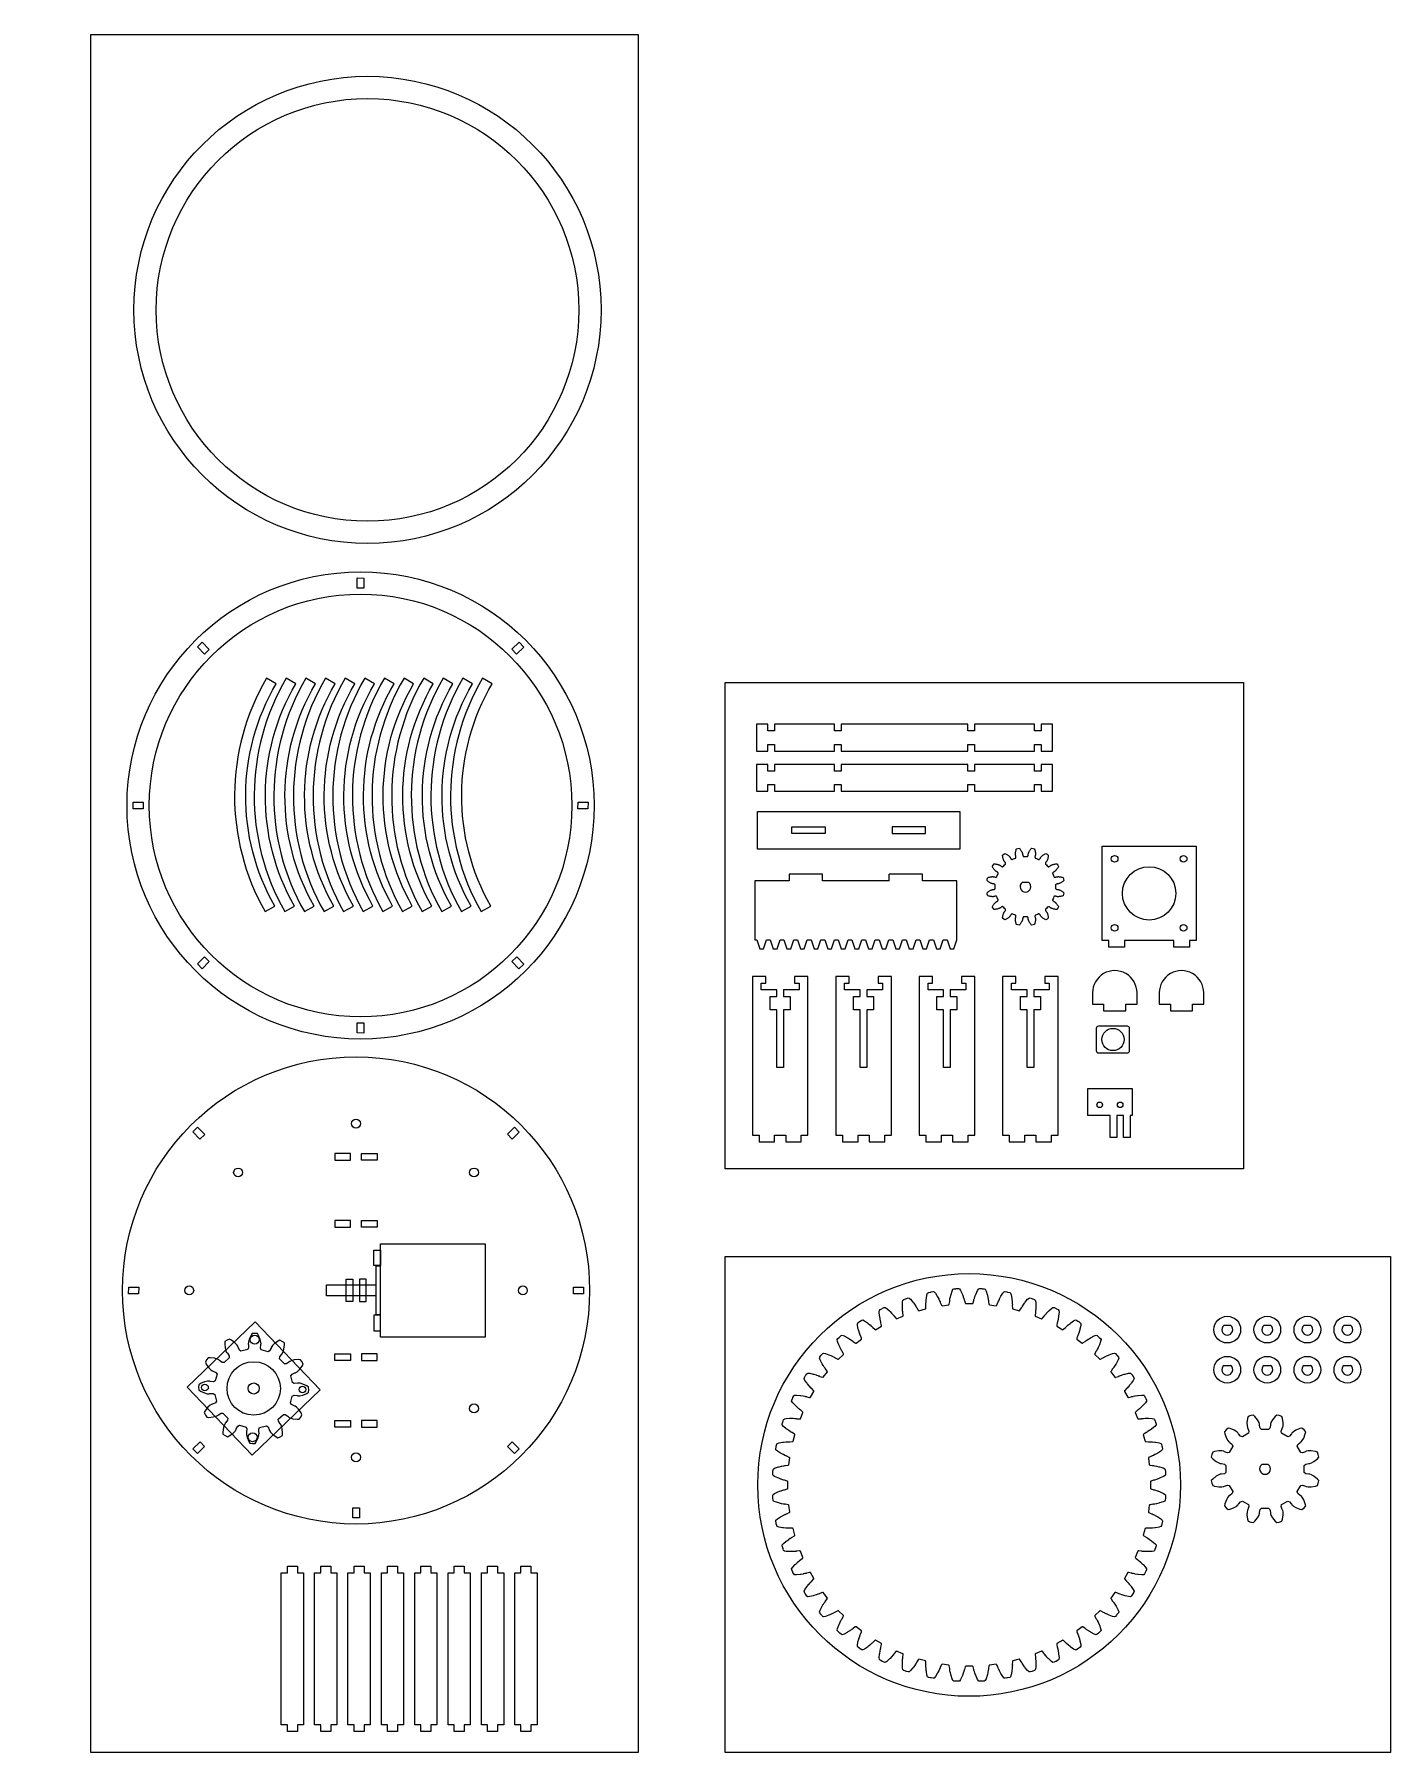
# Model space of a CAD drawing. Header units: millimetres. Extents: x -25 to 584, y 0 to 773.
import ezdxf

# ---------------------------------------------------------------- set-up
doc = ezdxf.new("R2010")
doc.units = ezdxf.units.MM
for name, color, linetype in [('cut', 1, 'Continuous'), ('etch', 5, 'Continuous'), ('no_cut', 4, 'Continuous')]:
    doc.layers.add(name, color=color, linetype=linetype)

# ---------------------------------------------------------------- blocks, each defined once
blk = doc.blocks.new('*U4')
blk.add_lwpolyline([(2.25, 34.18), (5, 34.18), (5, -34.18), (2.25, -34.18), (2.25, -37.18), (-2.25, -37.18), (-2.25, -34.18), (-5, -34.18), (-5, 34.18), (-2.25, 34.18), (-2.25, 37.18), (2.25, 37.18)], close=True)
blk = doc.blocks.new('*U5')
at = {"layer": 'cut', "color": 0, "linetype": 'ByBlock', "lineweight": -2, "transparency": 16777216}
for p in [(0, 0), (15, 0), (30, 0), (45, 0), (60, 0), (75, 0), (90, 0), (105, 0)]:
    blk.add_blockref('*U4', p, dxfattribs=at)
blk = doc.blocks.new('*U7')
at = {"layer": 'cut'}
blk.add_line((-1.455, 1.94), (1.455, 1.94), dxfattribs=at)
blk.add_circle((0, 0), 6, dxfattribs=at)
blk.add_arc((0, 0), 2.425, 126.869898, 53.130102, dxfattribs=at)
blk = doc.blocks.new('*U8')
at = {"color": 0, "linetype": 'ByBlock', "lineweight": -2, "transparency": 16777216}
for p in [(0, 18), (18, 18), (36, 18), (54, 18), (0, 0), (18, 0), (36, 0), (54, 0)]:
    blk.add_blockref('*U7', p, dxfattribs=at)
blk = doc.blocks.new('*U13')
at = {"layer": 'cut'}
blk.add_lwpolyline([(-6.5, 31.18), (-8.5, 31.18), (-8.5, 34.18), (-6.5, 34.18), (-6.5, 37.18), (-12.5, 37.18), (-12.5, -34.18), (-9.5, -34.18), (-9.5, -37.18), (-2.5, -37.18), (-2.5, -34.18), (2.5, -34.18), (2.5, -37.18), (9.5, -37.18), (9.5, -34.18), (12.5, -34.18), (12.5, 37.18), (6.5, 37.18), (6.5, 34.18), (8.5, 34.18), (8.5, 31.18), (6.5, 31.18), (1.5, 31.18), (1.5, 28.18), (4.5, 28.18), (4.5, 22.18), (1.5, 22.18), (1.5, -3.82), (0, -3.82), (-1.5, -3.82), (-1.5, 22.18), (-4.5, 22.18), (-4.5, 28.18), (-1.5, 28.18), (-1.5, 31.18)], close=True, dxfattribs=at)
blk = doc.blocks.new('*U14')
at = {"color": 0, "linetype": 'ByBlock', "lineweight": -2, "transparency": 16777216}
for p in [(0, 0), (37.5, 0), (75, 0), (112.5, 0)]:
    blk.add_blockref('*U13', p, dxfattribs=at)
blk = doc.blocks.new('*U20')
blk.add_lwpolyline([(-1.51, -2.23), (-1.49, 2.27), (1.51, 2.23), (1.49, -2.27)], close=True)
blk = doc.blocks.new('*U22')
at = {"layer": 'cut', "color": 0, "linetype": 'ByBlock', "lineweight": -2, "transparency": 16777216}
blk.add_blockref('*U20', (1339.86, 2522.14), dxfattribs=at)
for p, rotation in [((1269.15, 2492.85), 45), ((1239.86, 2422.14), 90), ((1439.86, 2422.14), 270), ((1269.15, 2351.43), 135), ((1410.57, 2351.43), 225), ((1339.86, 2322.14), 180)]:
    blk.add_blockref('*U20', p, dxfattribs=dict(at, rotation=rotation))
blk = doc.blocks.new('*U27')
blk.add_lwpolyline([(-1.51, -2.23), (-1.49, 2.27), (1.51, 2.23), (1.49, -2.27)], close=True)
blk = doc.blocks.new('*U29')
at = {"layer": 'cut', "color": 0, "linetype": 'ByBlock', "lineweight": -2, "transparency": 16777216}
blk.add_blockref('*U27', (1339.86, 2522.14), dxfattribs=at)
for p, rotation in [((1269.15, 2492.85), 45), ((1410.57, 2492.85), 315), ((1239.86, 2422.14), 90), ((1439.86, 2422.14), 270), ((1269.15, 2351.43), 135), ((1410.57, 2351.43), 225), ((1339.86, 2322.14), 180)]:
    blk.add_blockref('*U27', p, dxfattribs=dict(at, rotation=rotation))
blk = doc.blocks.new('*U31')
at = {"layer": 'cut'}
for p, q in [((-10, -1), (-10, -6)), ((-10, -6), (-5, -6)), ((-5, -6), (-5, -9)), ((5, -6), (10, -6)), ((5, -9), (5, -6)), ((10, -6), (10, -1)), ((-5, -9), (5, -9))]:
    blk.add_line(p, q, dxfattribs=at)
blk.add_arc((0, -1), 10, 0, 180.00002, dxfattribs=at)
blk = doc.blocks.new('*U32')
at = {"color": 0, "linetype": 'ByBlock', "lineweight": -2, "transparency": 16777216}
for p in [(0, 0), (30, 0)]:
    blk.add_blockref('*U31', p, dxfattribs=at)
blk = doc.blocks.new('*U36')
at = {"layer": 'cut'}
blk.add_lwpolyline([(8.72, -50.03, -0.267949), (9.36, 49.97), (5.05, 52.5, 0.267949), (4.37, -52.5)], format="xyb", close=True, dxfattribs=at)
blk = doc.blocks.new('*U37')
at = {"color": 0, "linetype": 'ByBlock', "lineweight": -2, "transparency": 16777216}
for p in [(0, 0), (8.83, 0), (17.65, 0), (26.48, 0), (35.31, 0), (44.14, 0), (52.96, 0), (61.79, 0), (70.62, 0), (79.44, 0), (88.27, 0), (97.1, 0)]:
    blk.add_blockref('*U36', p, dxfattribs=at)
blk = doc.blocks.new('*U41')
at = {"layer": 'cut'}
blk.add_lwpolyline([(-3, -28.5), (-3, -31.5), (-6, -31.5), (-6, -58.5), (-3, -58.5), (-3, -61.5), (-6, -61.5), (-6, -66.5), (6, -66.5), (6, -61.5), (3, -61.5), (3, -58.5), (6, -58.5), (6, -31.5), (3, -31.5), (3, -28.5), (6, -28.5), (6, 28.5), (3, 28.5), (3, 31.5), (6, 31.5), (6, 58.5), (3, 58.5), (3, 61.5), (6, 61.5), (6, 66.5), (-6, 66.5), (-6, 61.5), (-3, 61.5), (-3, 58.5), (-6, 58.5), (-6, 31.5), (-3, 31.5), (-3, 28.5), (-6, 28.5), (-6, -28.5)], close=True, dxfattribs=at)
blk = doc.blocks.new('*U42')
at = {"color": 0, "linetype": 'ByBlock', "lineweight": -2, "transparency": 16777216}
for p in [(0, 0), (18, 0)]:
    blk.add_blockref('*U41', p, dxfattribs=at)

msp = doc.modelspace()

# ---------------------------------------------------------------- linework, layer by layer
at = {"layer": 'cut'}
for p, q in [((454.72, 365.26), (454.72, 407.56)), ((454.72, 407.56), (497.02, 407.56)), ((497.02, 407.56), (497.02, 365.26)), ((457.72, 365.26), (454.72, 365.26)), ((457.72, 362.26), (457.72, 365.26)), ((464.72, 365.26), (464.72, 362.26)), ((487.02, 365.26), (464.72, 365.26)), ((487.02, 362.26), (487.02, 365.26)), ((494.02, 365.26), (494.02, 362.26)), ((497.02, 365.26), (494.02, 365.26)), ((464.72, 362.26), (457.72, 362.26)), ((494.02, 362.26), (487.02, 362.26)), ((130.31, 226.07), (130.31, 219.07)), ((130.31, 189.77), (130.31, 196.77))]:
    msp.add_line(p, q, dxfattribs=at)
for points in [[(390.69, 423.27), (390.69, 406.27), (299.86, 406.27), (299.86, 423.27)], [(315.28, 416.27), (330.28, 416.27), (330.28, 413.27), (315.28, 413.27)], [(375.28, 416.27), (360.28, 416.27), (360.28, 413.27), (375.28, 413.27)], [(424.34, 406.39), (424.4, 406.21), (424.5, 405.88), (424.58, 405.57), (424.65, 405.27), (424.69, 405), (424.73, 404.75), (424.75, 404.52), (424.76, 404.31), (424.76, 404.13), (424.76, 403.96), (424.75, 403.82), (424.74, 403.71), (424.73, 403.61), (424.71, 403.54), (424.7, 403.49), (424.69, 403.47), (424.69, 403.46), (424.63, 403.27), (424.57, 403.07), (424.54, 402.89), (424.53, 402.73), (424.54, 402.59), (424.56, 402.47), (424.6, 402.37), (424.65, 402.3), (424.72, 402.25), (425.21, 402.07), (425.7, 401.86), (426.18, 401.64), (426.26, 401.63), (426.35, 401.64), (426.45, 401.69), (426.55, 401.75), (426.65, 401.85), (426.76, 401.97), (426.87, 402.12), (426.97, 402.3), (427.06, 402.48), (427.06, 402.49), (427.07, 402.51), (427.1, 402.55), (427.14, 402.61), (427.2, 402.69), (427.27, 402.78), (427.37, 402.88), (427.48, 403), (427.61, 403.13), (427.77, 403.27), (427.94, 403.42), (428.15, 403.57), (428.37, 403.73), (428.62, 403.89), (428.9, 404.06), (429.2, 404.22), (429.37, 404.3), (429.99, 403.98), (430.53, 403.53), (430.52, 403.34), (430.48, 403), (430.43, 402.68), (430.38, 402.39), (430.32, 402.12), (430.26, 401.87), (430.19, 401.65), (430.12, 401.45), (430.05, 401.28), (429.98, 401.13), (429.92, 401.01), (429.87, 400.9), (429.82, 400.82), (429.78, 400.76), (429.75, 400.72), (429.73, 400.7), (429.73, 400.7), (429.59, 400.54), (429.47, 400.38), (429.37, 400.23), (429.3, 400.08), (429.25, 399.95), (429.23, 399.83), (429.23, 399.72), (429.25, 399.63), (429.29, 399.56), (429.68, 399.21), (430.05, 398.83), (430.41, 398.44), (430.48, 398.4), (430.57, 398.38), (430.67, 398.38), (430.79, 398.41), (430.93, 398.45), (431.07, 398.53), (431.23, 398.62), (431.39, 398.75), (431.54, 398.89), (431.54, 398.89), (431.57, 398.91), (431.61, 398.93), (431.67, 398.97), (431.75, 399.02), (431.85, 399.08), (431.98, 399.14), (432.13, 399.2), (432.3, 399.27), (432.5, 399.34), (432.72, 399.41), (432.96, 399.48), (433.23, 399.54), (433.53, 399.59), (433.85, 399.64), (434.19, 399.67), (434.38, 399.68), (434.82, 399.14), (435.15, 398.53), (435.07, 398.36), (434.9, 398.06), (434.74, 397.78), (434.57, 397.53), (434.42, 397.3), (434.26, 397.1), (434.11, 396.92), (433.98, 396.77), (433.85, 396.63), (433.73, 396.52), (433.62, 396.43), (433.53, 396.35), (433.46, 396.3), (433.4, 396.26), (433.35, 396.23), (433.33, 396.22), (433.33, 396.21), (433.14, 396.12), (432.97, 396.02), (432.82, 395.92), (432.69, 395.81), (432.6, 395.7), (432.53, 395.6), (432.49, 395.51), (432.48, 395.42), (432.49, 395.34), (432.71, 394.86), (432.91, 394.37), (433.09, 393.87), (433.14, 393.81), (433.21, 393.76), (433.31, 393.72), (433.43, 393.69), (433.57, 393.69), (433.73, 393.7), (433.92, 393.73), (434.11, 393.78), (434.31, 393.85), (434.31, 393.85), (434.34, 393.86), (434.39, 393.87), (434.46, 393.88), (434.55, 393.89), (434.67, 393.91), (434.81, 393.91), (434.97, 393.92), (435.16, 393.92), (435.36, 393.9), (435.59, 393.88), (435.85, 393.85), (436.12, 393.8), (436.41, 393.74), (436.72, 393.66), (437.05, 393.56), (437.23, 393.5), (437.44, 392.83), (437.5, 392.14), (437.36, 392.01), (437.09, 391.79), (436.84, 391.6), (436.59, 391.43), (436.36, 391.28), (436.14, 391.16), (435.93, 391.05), (435.74, 390.96), (435.57, 390.88), (435.42, 390.83), (435.29, 390.78), (435.18, 390.75), (435.08, 390.72), (435.01, 390.71), (434.97, 390.7), (434.94, 390.7), (434.93, 390.7), (434.73, 390.68), (434.53, 390.66), (434.35, 390.62), (434.19, 390.56), (434.07, 390.5), (433.96, 390.44), (433.89, 390.36), (433.84, 390.29), (433.82, 390.21), (433.84, 389.68), (433.84, 389.15), (433.82, 388.62), (433.84, 388.55), (433.89, 388.47), (433.96, 388.39), (434.07, 388.33), (434.19, 388.27), (434.35, 388.21), (434.53, 388.17), (434.73, 388.15), (434.93, 388.14), (434.94, 388.13), (434.97, 388.13), (435.01, 388.12), (435.08, 388.11), (435.18, 388.08), (435.29, 388.05), (435.42, 388), (435.57, 387.95), (435.74, 387.87), (435.93, 387.78), (436.14, 387.67), (436.36, 387.55), (436.59, 387.4), (436.84, 387.23), (437.09, 387.04), (437.36, 386.82), (437.5, 386.69), (437.44, 386), (437.23, 385.33), (437.05, 385.27), (436.72, 385.17), (436.41, 385.09), (436.12, 385.03), (435.85, 384.98), (435.59, 384.95), (435.36, 384.93), (435.16, 384.91), (434.97, 384.91), (434.81, 384.92), (434.67, 384.92), (434.55, 384.94), (434.46, 384.95), (434.39, 384.96), (434.34, 384.97), (434.31, 384.98), (434.31, 384.98), (434.11, 385.05), (433.92, 385.1), (433.73, 385.13), (433.57, 385.15), (433.43, 385.14), (433.31, 385.11), (433.21, 385.07), (433.14, 385.02), (433.09, 384.96), (432.91, 384.46), (432.71, 383.97), (432.49, 383.49), (432.48, 383.41), (432.49, 383.32), (432.53, 383.23), (432.6, 383.13), (432.69, 383.02), (432.82, 382.91), (432.97, 382.81), (433.14, 382.71), (433.33, 382.62), (433.33, 382.61), (433.35, 382.6), (433.4, 382.58), (433.46, 382.53), (433.53, 382.48), (433.62, 382.4), (433.73, 382.31), (433.85, 382.2), (433.98, 382.06), (434.11, 381.91), (434.26, 381.73), (434.42, 381.53), (434.57, 381.3), (434.74, 381.05), (434.9, 380.77), (435.07, 380.47), (435.15, 380.3), (434.82, 379.69), (434.38, 379.15), (434.19, 379.16), (433.85, 379.2), (433.53, 379.24), (433.23, 379.29), (432.96, 379.35), (432.72, 379.42), (432.5, 379.49), (432.3, 379.56), (432.13, 379.63), (431.98, 379.69), (431.85, 379.75), (431.75, 379.81), (431.67, 379.86), (431.61, 379.9), (431.57, 379.93), (431.54, 379.94), (431.54, 379.94), (431.39, 380.08), (431.23, 380.21), (431.07, 380.3), (430.93, 380.38), (430.79, 380.42), (430.67, 380.45), (430.57, 380.45), (430.48, 380.43), (430.41, 380.39), (430.05, 380), (429.68, 379.62), (429.29, 379.27), (429.25, 379.2), (429.23, 379.11), (429.23, 379), (429.25, 378.88), (429.3, 378.75), (429.37, 378.6), (429.47, 378.45), (429.59, 378.29), (429.73, 378.13), (429.73, 378.13), (429.75, 378.11), (429.78, 378.07), (429.82, 378.01), (429.87, 377.93), (429.92, 377.82), (429.98, 377.7), (430.05, 377.55), (430.12, 377.38), (430.19, 377.18), (430.26, 376.96), (430.32, 376.71), (430.38, 376.44), (430.43, 376.15), (430.48, 375.83), (430.52, 375.49), (430.53, 375.3), (429.99, 374.85), (429.37, 374.53), (429.2, 374.61), (428.9, 374.77), (428.62, 374.94), (428.37, 375.1), (428.15, 375.26), (427.94, 375.41), (427.77, 375.56), (427.61, 375.7), (427.48, 375.83), (427.37, 375.95), (427.27, 376.05), (427.2, 376.14), (427.14, 376.22), (427.1, 376.28), (427.07, 376.32), (427.06, 376.34), (427.06, 376.35), (426.97, 376.53), (426.87, 376.71), (426.76, 376.86), (426.65, 376.98), (426.55, 377.08), (426.45, 377.14), (426.35, 377.19), (426.26, 377.2), (426.18, 377.19), (425.7, 376.97), (425.21, 376.77), (424.72, 376.58), (424.65, 376.53), (424.6, 376.46), (424.56, 376.36), (424.54, 376.24), (424.53, 376.1), (424.54, 375.94), (424.57, 375.76), (424.63, 375.56), (424.69, 375.37), (424.69, 375.36), (424.7, 375.34), (424.71, 375.29), (424.73, 375.22), (424.74, 375.13), (424.75, 375.01), (424.76, 374.87), (424.76, 374.71), (424.76, 374.52), (424.75, 374.31), (424.73, 374.08), (424.69, 373.83), (424.65, 373.56), (424.58, 373.26), (424.5, 372.95), (424.4, 372.62), (424.34, 372.44), (423.68, 372.24), (422.98, 372.17), (422.86, 372.31), (422.64, 372.58), (422.45, 372.84), (422.28, 373.09), (422.13, 373.32), (422, 373.54), (421.89, 373.74), (421.8, 373.93), (421.73, 374.1), (421.67, 374.25), (421.63, 374.39), (421.59, 374.5), (421.57, 374.59), (421.55, 374.66), (421.54, 374.71), (421.54, 374.74), (421.54, 374.74), (421.53, 374.95), (421.5, 375.15), (421.46, 375.33), (421.41, 375.48), (421.35, 375.61), (421.28, 375.71), (421.21, 375.79), (421.13, 375.83), (421.05, 375.85), (420.53, 375.83), (419.99, 375.83), (419.47, 375.85), (419.39, 375.83), (419.31, 375.79), (419.24, 375.71), (419.17, 375.61), (419.11, 375.48), (419.06, 375.33), (419.02, 375.15), (418.99, 374.95), (418.98, 374.74), (418.98, 374.74), (418.98, 374.71), (418.97, 374.66), (418.95, 374.59), (418.93, 374.5), (418.9, 374.39), (418.85, 374.25), (418.79, 374.1), (418.72, 373.93), (418.63, 373.74), (418.52, 373.54), (418.39, 373.32), (418.24, 373.09), (418.07, 372.84), (417.88, 372.58), (417.66, 372.31), (417.54, 372.17), (416.84, 372.24), (416.18, 372.44), (416.12, 372.62), (416.02, 372.95), (415.94, 373.26), (415.87, 373.56), (415.83, 373.83), (415.79, 374.08), (415.77, 374.31), (415.76, 374.52), (415.76, 374.71), (415.76, 374.87), (415.77, 375.01), (415.78, 375.13), (415.8, 375.22), (415.81, 375.29), (415.82, 375.34), (415.83, 375.36), (415.83, 375.37), (415.9, 375.56), (415.95, 375.76), (415.98, 375.94), (415.99, 376.1), (415.98, 376.24), (415.96, 376.36), (415.92, 376.46), (415.87, 376.53), (415.8, 376.58), (415.31, 376.77), (414.82, 376.97), (414.34, 377.19), (414.26, 377.2), (414.17, 377.19), (414.07, 377.14), (413.97, 377.08), (413.87, 376.98), (413.76, 376.86), (413.65, 376.71), (413.55, 376.53), (413.46, 376.35), (413.46, 376.34), (413.45, 376.32), (413.42, 376.28), (413.38, 376.22), (413.32, 376.14), (413.25, 376.05), (413.16, 375.95), (413.04, 375.83), (412.91, 375.7), (412.75, 375.56), (412.58, 375.41), (412.37, 375.26), (412.15, 375.1), (411.9, 374.94), (411.62, 374.77), (411.32, 374.61), (411.15, 374.53), (410.53, 374.85), (409.99, 375.3), (410.01, 375.49), (410.04, 375.83), (410.09, 376.15), (410.14, 376.44), (410.2, 376.71), (410.27, 376.96), (410.33, 377.18), (410.4, 377.38), (410.47, 377.55), (410.54, 377.7), (410.6, 377.82), (410.65, 377.93), (410.7, 378.01), (410.74, 378.07), (410.77, 378.11), (410.79, 378.13), (410.79, 378.13), (410.93, 378.29), (411.05, 378.45), (411.15, 378.6), (411.22, 378.75), (411.27, 378.88), (411.29, 379), (411.29, 379.11), (411.27, 379.2), (411.23, 379.27), (410.85, 379.62), (410.47, 380), (410.11, 380.39), (410.04, 380.43), (409.95, 380.45), (409.85, 380.45), (409.73, 380.42), (409.6, 380.38), (409.45, 380.3), (409.3, 380.21), (409.13, 380.08), (408.98, 379.94), (408.98, 379.94), (408.95, 379.93), (408.91, 379.9), (408.85, 379.86), (408.77, 379.81), (408.67, 379.75), (408.54, 379.69), (408.39, 379.63), (408.22, 379.56), (408.02, 379.49), (407.8, 379.42), (407.56, 379.35), (407.29, 379.29), (406.99, 379.24), (406.67, 379.2), (406.33, 379.16), (406.14, 379.15), (405.7, 379.69), (405.37, 380.3), (405.46, 380.47), (405.62, 380.77), (405.78, 381.05), (405.95, 381.3), (406.1, 381.53), (406.26, 381.73), (406.41, 381.91), (406.55, 382.06), (406.67, 382.2), (406.79, 382.31), (406.9, 382.4), (406.99, 382.48), (407.07, 382.53), (407.12, 382.58), (407.17, 382.6), (407.19, 382.61), (407.19, 382.62), (407.38, 382.71), (407.56, 382.81), (407.71, 382.91), (407.83, 383.02), (407.92, 383.13), (407.99, 383.23), (408.03, 383.32), (408.05, 383.41), (408.03, 383.49), (407.81, 383.97), (407.61, 384.46), (407.43, 384.96), (407.38, 385.02), (407.31, 385.07), (407.21, 385.11), (407.09, 385.14), (406.95, 385.15), (406.79, 385.13), (406.61, 385.1), (406.41, 385.05), (406.21, 384.98), (406.21, 384.98), (406.18, 384.97), (406.14, 384.96), (406.06, 384.95), (405.97, 384.94), (405.85, 384.92), (405.71, 384.92), (405.55, 384.91), (405.36, 384.91), (405.16, 384.93), (404.93, 384.95), (404.67, 384.98), (404.4, 385.03), (404.11, 385.09), (403.8, 385.17), (403.47, 385.27), (403.29, 385.33), (403.09, 386), (403.02, 386.69), (403.16, 386.82), (403.43, 387.04), (403.68, 387.23), (403.93, 387.4), (404.16, 387.55), (404.38, 387.67), (404.59, 387.78), (404.78, 387.87), (404.95, 387.95), (405.1, 388), (405.23, 388.05), (405.34, 388.08), (405.44, 388.11), (405.51, 388.12), (405.56, 388.13), (405.58, 388.13), (405.59, 388.14), (405.79, 388.15), (405.99, 388.17), (406.17, 388.21), (406.33, 388.27), (406.46, 388.33), (406.56, 388.39), (406.63, 388.47), (406.68, 388.55), (406.7, 388.62), (406.68, 389.15), (406.68, 389.68), (406.7, 390.21), (406.68, 390.29), (406.63, 390.36), (406.56, 390.44), (406.46, 390.5), (406.33, 390.56), (406.17, 390.62), (405.99, 390.66), (405.79, 390.68), (405.59, 390.7), (405.58, 390.7), (405.56, 390.7), (405.51, 390.71), (405.44, 390.72), (405.34, 390.75), (405.23, 390.78), (405.1, 390.83), (404.95, 390.88), (404.78, 390.96), (404.59, 391.05), (404.38, 391.16), (404.16, 391.28), (403.93, 391.43), (403.68, 391.6), (403.43, 391.79), (403.16, 392.01), (403.02, 392.14), (403.09, 392.83), (403.29, 393.5), (403.47, 393.56), (403.8, 393.66), (404.11, 393.74), (404.4, 393.8), (404.67, 393.85), (404.93, 393.88), (405.16, 393.9), (405.36, 393.92), (405.55, 393.92), (405.71, 393.91), (405.85, 393.91), (405.97, 393.89), (406.06, 393.88), (406.14, 393.87), (406.18, 393.86), (406.21, 393.85), (406.21, 393.85), (406.41, 393.78), (406.61, 393.73), (406.79, 393.7), (406.95, 393.69), (407.09, 393.69), (407.21, 393.72), (407.31, 393.76), (407.38, 393.81), (407.43, 393.87), (407.61, 394.37), (407.81, 394.86), (408.03, 395.34), (408.05, 395.42), (408.03, 395.51), (407.99, 395.6), (407.92, 395.7), (407.83, 395.81), (407.71, 395.92), (407.56, 396.02), (407.38, 396.12), (407.19, 396.21), (407.19, 396.22), (407.17, 396.23), (407.12, 396.26), (407.07, 396.3), (406.99, 396.35), (406.9, 396.43), (406.79, 396.52), (406.67, 396.63), (406.55, 396.77), (406.41, 396.92), (406.26, 397.1), (406.1, 397.3), (405.95, 397.53), (405.78, 397.78), (405.62, 398.06), (405.46, 398.36), (405.37, 398.53), (405.7, 399.14), (406.14, 399.68), (406.33, 399.67), (406.67, 399.64), (406.99, 399.59), (407.29, 399.54), (407.56, 399.48), (407.8, 399.41), (408.02, 399.34), (408.22, 399.27), (408.39, 399.2), (408.54, 399.14), (408.67, 399.08), (408.77, 399.02), (408.85, 398.97), (408.91, 398.93), (408.95, 398.91), (408.98, 398.89), (408.98, 398.89), (409.13, 398.75), (409.3, 398.62), (409.45, 398.53), (409.6, 398.45), (409.73, 398.41), (409.85, 398.38), (409.95, 398.38), (410.04, 398.4), (410.11, 398.44), (410.47, 398.83), (410.85, 399.21), (411.23, 399.56), (411.27, 399.63), (411.29, 399.72), (411.29, 399.83), (411.27, 399.95), (411.22, 400.08), (411.15, 400.23), (411.05, 400.38), (410.93, 400.54), (410.79, 400.7), (410.79, 400.7), (410.77, 400.72), (410.74, 400.76), (410.7, 400.82), (410.65, 400.9), (410.6, 401.01), (410.54, 401.13), (410.47, 401.28), (410.4, 401.45), (410.33, 401.65), (410.27, 401.87), (410.2, 402.12), (410.14, 402.39), (410.09, 402.68), (410.04, 403), (410.01, 403.34), (409.99, 403.53), (410.53, 403.98), (411.15, 404.3), (411.32, 404.22), (411.62, 404.06), (411.9, 403.89), (412.15, 403.73), (412.37, 403.57), (412.58, 403.42), (412.75, 403.27), (412.91, 403.13), (413.04, 403), (413.16, 402.88), (413.25, 402.78), (413.32, 402.69), (413.38, 402.61), (413.42, 402.55), (413.45, 402.51), (413.46, 402.49), (413.46, 402.48), (413.55, 402.3), (413.65, 402.12), (413.76, 401.97), (413.87, 401.85), (413.97, 401.75), (414.07, 401.69), (414.17, 401.64), (414.26, 401.63), (414.34, 401.64), (414.82, 401.86), (415.31, 402.07), (415.8, 402.25), (415.87, 402.3), (415.92, 402.37), (415.96, 402.47), (415.98, 402.59), (415.99, 402.73), (415.98, 402.89), (415.95, 403.07), (415.9, 403.27), (415.83, 403.46), (415.83, 403.47), (415.82, 403.49), (415.81, 403.54), (415.8, 403.61), (415.78, 403.71), (415.77, 403.82), (415.76, 403.96), (415.76, 404.13), (415.76, 404.31), (415.77, 404.52), (415.79, 404.75), (415.83, 405), (415.87, 405.27), (415.94, 405.57), (416.02, 405.88), (416.12, 406.21), (416.18, 406.39), (416.84, 406.59), (417.54, 406.66), (417.66, 406.52), (417.88, 406.25), (418.07, 405.99), (418.24, 405.74), (418.39, 405.51), (418.52, 405.29), (418.63, 405.09), (418.72, 404.9), (418.79, 404.73), (418.85, 404.58), (418.9, 404.44), (418.93, 404.33), (418.95, 404.24), (418.97, 404.17), (418.98, 404.12), (418.98, 404.09), (418.98, 404.09), (418.99, 403.88), (419.02, 403.68), (419.06, 403.5), (419.11, 403.35), (419.17, 403.22), (419.24, 403.12), (419.31, 403.04), (419.39, 403), (419.47, 402.98), (419.99, 403), (420.53, 403), (421.05, 402.98), (421.13, 403), (421.21, 403.04), (421.28, 403.12), (421.35, 403.22), (421.41, 403.35), (421.46, 403.5), (421.5, 403.68), (421.53, 403.88), (421.54, 404.09), (421.54, 404.09), (421.54, 404.12), (421.55, 404.17), (421.57, 404.24), (421.59, 404.33), (421.63, 404.44), (421.67, 404.58), (421.73, 404.73), (421.8, 404.9), (421.89, 405.09), (422, 405.29), (422.13, 405.51), (422.28, 405.74), (422.45, 405.99), (422.64, 406.25), (422.86, 406.52), (422.98, 406.66), (423.68, 406.59)], [(109.81, 266.42), (116.81, 266.42), (116.81, 269.42), (109.81, 269.42)], [(121.81, 269.42), (128.81, 269.42), (128.81, 266.42), (121.81, 266.42)], [(109.81, 236.42), (116.81, 236.42), (116.81, 239.42), (109.81, 239.42)], [(121.81, 239.42), (128.81, 239.42), (128.81, 236.42), (121.81, 236.42)], [(117.81, 202.92), (114.81, 202.92), (114.81, 212.92), (117.81, 212.92)], [(120.81, 202.92), (123.81, 202.92), (123.81, 212.92), (120.81, 212.92)], [(306.7, 126.26), (306.71, 126.49), (306.79, 127.3), (306.98, 127.73), (307.76, 128.12), (309.32, 128.58), (309.66, 128.68), (310.64, 128.91), (310.75, 128.93), (311.48, 129.08), (311.62, 129.08), (312.04, 129.18), (312.17, 129.2), (312.42, 129.19), (313.61, 129.42), (313.78, 129.47), (313.86, 129.52), (313.94, 129.59), (314.34, 132.64), (314.28, 132.73), (314.22, 132.8), (314.07, 132.89), (312.98, 133.42), (312.74, 133.48), (312.62, 133.53), (312.23, 133.74), (312.1, 133.77), (311.43, 134.11), (311.33, 134.15), (310.45, 134.63), (310.14, 134.81), (308.76, 135.66), (308.1, 136.24), (308.03, 136.71), (308.16, 137.51), (308.21, 137.73), (308.25, 137.96), (308.43, 138.74), (308.68, 139.15), (309.51, 139.43), (311.11, 139.69), (311.46, 139.74), (312.46, 139.84), (312.57, 139.85), (313.32, 139.9), (313.45, 139.88), (313.89, 139.92), (314.02, 139.93), (314.26, 139.89), (315.48, 139.96), (315.65, 139.99), (315.73, 140.03), (315.83, 140.09), (316.62, 143.06), (316.57, 143.15), (316.52, 143.23), (316.38, 143.34), (315.37, 144.01), (315.14, 144.1), (315.02, 144.17), (314.67, 144.42), (314.54, 144.47), (313.92, 144.89), (313.83, 144.95), (313.02, 145.54), (312.74, 145.76), (311.48, 146.78), (310.9, 147.44), (310.89, 147.91), (311.12, 148.69), (311.2, 148.9), (311.27, 149.12), (311.56, 149.88), (311.86, 150.25), (312.71, 150.42), (314.33, 150.46), (314.69, 150.47), (315.7, 150.44), (315.8, 150.43), (316.55, 150.38), (316.68, 150.35), (317.12, 150.33), (317.25, 150.32), (317.49, 150.25), (318.7, 150.16), (318.88, 150.17), (318.96, 150.2), (319.06, 150.24), (320.24, 153.08), (320.2, 153.19), (320.16, 153.27), (320.04, 153.4), (319.12, 154.19), (318.9, 154.31), (318.8, 154.4), (318.48, 154.69), (318.36, 154.76), (317.8, 155.25), (317.72, 155.33), (316.99, 156.02), (316.74, 156.27), (315.62, 157.45), (315.14, 158.18), (315.19, 158.65), (315.52, 159.38), (315.63, 159.59), (315.73, 159.8), (316.11, 160.51), (316.45, 160.84), (317.32, 160.9), (318.94, 160.73), (319.29, 160.68), (320.28, 160.52), (320.39, 160.5), (321.13, 160.36), (321.25, 160.31), (321.68, 160.24), (321.81, 160.2), (322.03, 160.11), (323.22, 159.86), (323.4, 159.84), (323.49, 159.86), (323.6, 159.89), (325.13, 162.56), (325.11, 162.66), (325.08, 162.75), (324.98, 162.9), (324.17, 163.8), (323.97, 163.95), (323.88, 164.04), (323.6, 164.38), (323.49, 164.46), (323, 165.03), (322.93, 165.11), (322.29, 165.89), (322.08, 166.17), (321.13, 167.49), (320.74, 168.27), (320.86, 168.73), (321.28, 169.42), (321.41, 169.61), (321.54, 169.8), (322.01, 170.46), (322.39, 170.74), (323.26, 170.68), (324.84, 170.3), (325.18, 170.21), (326.15, 169.93), (326.25, 169.89), (326.96, 169.65), (327.08, 169.59), (327.5, 169.46), (327.62, 169.41), (327.83, 169.28), (328.98, 168.88), (329.15, 168.84), (329.24, 168.85), (329.35, 168.87), (331.22, 171.31), (331.21, 171.42), (331.19, 171.5), (331.11, 171.66), (330.43, 172.67), (330.25, 172.84), (330.17, 172.94), (329.94, 173.31), (329.84, 173.41), (329.43, 174.03), (329.37, 174.12), (328.84, 174.98), (328.67, 175.29), (327.9, 176.72), (327.62, 177.54), (327.79, 177.99), (328.3, 178.61), (328.45, 178.78), (328.6, 178.96), (329.15, 179.55), (329.57, 179.77), (330.43, 179.61), (331.94, 179.03), (332.27, 178.89), (333.19, 178.48), (333.29, 178.43), (333.96, 178.1), (334.07, 178.03), (334.47, 177.84), (334.58, 177.78), (334.77, 177.63), (335.86, 177.08), (336.03, 177.02), (336.12, 177.01), (336.23, 177.01), (338.4, 179.19), (338.41, 179.3), (338.4, 179.39), (338.34, 179.56), (337.79, 180.64), (337.64, 180.83), (337.57, 180.95), (337.39, 181.34), (337.31, 181.45), (336.98, 182.13), (336.93, 182.22), (336.52, 183.14), (336.39, 183.47), (335.81, 184.99), (335.64, 185.84), (335.87, 186.26), (336.46, 186.81), (336.63, 186.96), (336.8, 187.12), (337.43, 187.63), (337.87, 187.8), (338.7, 187.52), (340.13, 186.75), (340.43, 186.57), (341.29, 186.04), (341.38, 185.98), (342, 185.57), (342.1, 185.48), (342.47, 185.24), (342.58, 185.16), (342.75, 184.99), (343.75, 184.3), (343.91, 184.22), (344, 184.2), (344.11, 184.19), (346.55, 186.07), (346.57, 186.17), (346.57, 186.26), (346.53, 186.44), (346.13, 187.59), (346.01, 187.79), (345.96, 187.92), (345.83, 188.33), (345.76, 188.45), (345.52, 189.16), (345.49, 189.26), (345.2, 190.23), (345.11, 190.57), (344.74, 192.15), (344.68, 193.02), (344.96, 193.41), (345.61, 193.88), (345.81, 194), (346, 194.14), (346.68, 194.56), (347.15, 194.67), (347.93, 194.29), (349.24, 193.33), (349.53, 193.12), (350.31, 192.48), (350.39, 192.41), (350.95, 191.92), (351.04, 191.82), (351.37, 191.54), (351.47, 191.44), (351.61, 191.25), (352.52, 190.44), (352.67, 190.34), (352.75, 190.31), (352.86, 190.28), (355.52, 191.82), (355.56, 191.92), (355.57, 192.01), (355.56, 192.19), (355.31, 193.38), (355.21, 193.6), (355.18, 193.74), (355.1, 194.16), (355.06, 194.29), (354.91, 195.02), (354.89, 195.13), (354.73, 196.13), (354.69, 196.48), (354.52, 198.09), (354.58, 198.96), (354.91, 199.31), (355.62, 199.69), (355.83, 199.79), (356.03, 199.89), (356.76, 200.22), (357.24, 200.27), (357.97, 199.79), (359.14, 198.68), (359.4, 198.43), (360.09, 197.69), (360.16, 197.61), (360.66, 197.05), (360.73, 196.94), (361.02, 196.62), (361.1, 196.51), (361.22, 196.3), (362.01, 195.38), (362.15, 195.26), (362.23, 195.21), (362.33, 195.18), (365.17, 196.35), (365.22, 196.45), (365.24, 196.54), (365.25, 196.72), (365.16, 197.93), (365.09, 198.16), (365.08, 198.3), (365.06, 198.73), (365.03, 198.86), (364.98, 199.61), (364.98, 199.72), (364.95, 200.73), (364.95, 201.08), (365, 202.7), (365.17, 203.56), (365.54, 203.86), (366.29, 204.14), (366.51, 204.21), (366.73, 204.29), (367.5, 204.52), (367.98, 204.51), (368.63, 203.94), (369.66, 202.68), (369.87, 202.4), (370.47, 201.58), (370.53, 201.49), (370.94, 200.87), (371, 200.75), (371.25, 200.39), (371.32, 200.28), (371.41, 200.05), (372.07, 199.03), (372.19, 198.9), (372.26, 198.84), (372.36, 198.79), (375.33, 199.59), (375.39, 199.68), (375.43, 199.76), (375.46, 199.94), (375.53, 201.15), (375.49, 201.39), (375.49, 201.53), (375.53, 201.96), (375.52, 202.1), (375.57, 202.84), (375.58, 202.95), (375.68, 203.96), (375.73, 204.3), (375.98, 205.91), (376.27, 206.73), (376.67, 206.98), (377.46, 207.17), (377.68, 207.21), (377.91, 207.26), (378.7, 207.39), (379.18, 207.31), (379.75, 206.66), (380.6, 205.27), (380.78, 204.97), (381.26, 204.08), (381.31, 203.99), (381.64, 203.31), (381.68, 203.19), (381.88, 202.8), (381.94, 202.68), (381.99, 202.44), (382.52, 201.34), (382.62, 201.19), (382.68, 201.13), (382.77, 201.07), (385.82, 201.47), (385.89, 201.56), (385.94, 201.63), (386, 201.8), (386.22, 203), (386.22, 203.24), (386.24, 203.37), (386.33, 203.8), (386.34, 203.93), (386.48, 204.67), (386.51, 204.77), (386.74, 205.75), (386.83, 206.09), (387.3, 207.65), (387.68, 208.43), (388.12, 208.63), (388.92, 208.71), (389.15, 208.72), (389.38, 208.74), (390.19, 208.76), (390.64, 208.63), (391.13, 207.9), (391.79, 206.42), (391.93, 206.09), (392.29, 205.15), (392.33, 205.05), (392.57, 204.34), (392.59, 204.21), (392.74, 203.8), (392.78, 203.67), (392.8, 203.43), (393.18, 202.27), (393.26, 202.11), (393.32, 202.04), (393.4, 201.97), (396.47, 201.97), (396.55, 202.04), (396.61, 202.11), (396.69, 202.27), (397.07, 203.43), (397.09, 203.67), (397.13, 203.8), (397.28, 204.21), (397.3, 204.34), (397.55, 205.05), (397.58, 205.15), (397.94, 206.09), (398.08, 206.42), (398.74, 207.9), (399.23, 208.63), (399.68, 208.76), (400.49, 208.74), (400.72, 208.72), (400.95, 208.71), (401.75, 208.63), (402.19, 208.43), (402.57, 207.65), (403.04, 206.09), (403.13, 205.75), (403.36, 204.77), (403.39, 204.67), (403.53, 203.93), (403.54, 203.8), (403.63, 203.37), (403.65, 203.24), (403.65, 203), (403.87, 201.8), (403.93, 201.63), (403.98, 201.56), (404.05, 201.47), (407.1, 201.07), (407.19, 201.13), (407.25, 201.19), (407.35, 201.34), (407.88, 202.44), (407.93, 202.68), (407.99, 202.8), (408.19, 203.19), (408.23, 203.31), (408.56, 203.99), (408.61, 204.08), (409.09, 204.97), (409.27, 205.27), (410.12, 206.66), (410.7, 207.31), (411.17, 207.39), (411.96, 207.26), (412.19, 207.21), (412.41, 207.17), (413.2, 206.98), (413.6, 206.73), (413.89, 205.91), (414.14, 204.3), (414.19, 203.96), (414.29, 202.95), (414.3, 202.84), (414.35, 202.1), (414.34, 201.96), (414.38, 201.53), (414.38, 201.39), (414.34, 201.15), (414.41, 199.94), (414.44, 199.76), (414.48, 199.68), (414.54, 199.59), (417.51, 198.79), (417.61, 198.84), (417.68, 198.9), (417.8, 199.03), (418.46, 200.05), (418.55, 200.28), (418.62, 200.39), (418.87, 200.75), (418.93, 200.87), (419.34, 201.49), (419.41, 201.58), (420, 202.4), (420.21, 202.68), (421.24, 203.94), (421.89, 204.51), (422.37, 204.52), (423.14, 204.29), (423.36, 204.21), (423.58, 204.14), (424.33, 203.86), (424.7, 203.56), (424.87, 202.7), (424.92, 201.08), (424.92, 200.73), (424.89, 199.72), (424.89, 199.61), (424.84, 198.86), (424.81, 198.73), (424.79, 198.3), (424.78, 198.16), (424.71, 197.93), (424.62, 196.72), (424.63, 196.54), (424.65, 196.45), (424.7, 196.35), (427.54, 195.18), (427.64, 195.21), (427.72, 195.26), (427.86, 195.38), (428.65, 196.3), (428.77, 196.51), (428.85, 196.62), (429.15, 196.94), (429.22, 197.05), (429.71, 197.61), (429.78, 197.69), (430.47, 198.43), (430.73, 198.68), (431.91, 199.79), (432.63, 200.27), (433.11, 200.22), (433.84, 199.89), (434.04, 199.79), (434.25, 199.69), (434.96, 199.31), (435.29, 198.96), (435.35, 198.09), (435.18, 196.48), (435.14, 196.13), (434.98, 195.13), (434.96, 195.02), (434.82, 194.29), (434.77, 194.16), (434.69, 193.74), (434.66, 193.6), (434.56, 193.38), (434.31, 192.19), (434.3, 192.01), (434.31, 191.92), (434.35, 191.82), (437.01, 190.28), (437.12, 190.31), (437.2, 190.34), (437.35, 190.44), (438.26, 191.25), (438.4, 191.44), (438.5, 191.54), (438.83, 191.82), (438.92, 191.92), (439.48, 192.41), (439.56, 192.48), (440.35, 193.12), (440.63, 193.33), (441.94, 194.29), (442.72, 194.67), (443.19, 194.56), (443.87, 194.14), (444.06, 194), (444.26, 193.88), (444.91, 193.41), (445.19, 193.02), (445.14, 192.15), (444.76, 190.57), (444.67, 190.23), (444.38, 189.26), (444.35, 189.16), (444.11, 188.45), (444.04, 188.33), (443.91, 187.92), (443.87, 187.79), (443.74, 187.59), (443.34, 186.44), (443.3, 186.26), (443.3, 186.17), (443.32, 186.07), (445.76, 184.19), (445.87, 184.2), (445.96, 184.22), (446.12, 184.3), (447.12, 184.99), (447.29, 185.16), (447.4, 185.24), (447.77, 185.48), (447.87, 185.57), (448.49, 185.98), (448.58, 186.04), (449.44, 186.57), (449.75, 186.75), (451.17, 187.52), (452, 187.8), (452.44, 187.63), (453.07, 187.12), (453.24, 186.96), (453.41, 186.81), (454, 186.26), (454.23, 185.84), (454.06, 184.99), (453.48, 183.47), (453.35, 183.14), (452.94, 182.22), (452.89, 182.13), (452.56, 181.45), (452.48, 181.34), (452.3, 180.95), (452.23, 180.83), (452.08, 180.64), (451.53, 179.56), (451.47, 179.39), (451.46, 179.3), (451.47, 179.19), (453.64, 177.01), (453.75, 177.01), (453.84, 177.02), (454.01, 177.08), (455.1, 177.63), (455.29, 177.78), (455.4, 177.84), (455.8, 178.03), (455.91, 178.1), (456.58, 178.43), (456.68, 178.48), (457.6, 178.89), (457.93, 179.03), (459.44, 179.61), (460.3, 179.77), (460.72, 179.55), (461.27, 178.96), (461.42, 178.78), (461.57, 178.61), (462.08, 177.99), (462.25, 177.54), (461.98, 176.72), (461.2, 175.29), (461.03, 174.98), (460.5, 174.12), (460.44, 174.03), (460.03, 173.41), (459.93, 173.31), (459.7, 172.94), (459.62, 172.84), (459.44, 172.67), (458.76, 171.66), (458.68, 171.5), (458.66, 171.42), (458.65, 171.31), (460.52, 168.87), (460.63, 168.85), (460.72, 168.84), (460.89, 168.88), (462.04, 169.28), (462.25, 169.41), (462.37, 169.46), (462.79, 169.59), (462.91, 169.65), (463.62, 169.89), (463.72, 169.93), (464.69, 170.21), (465.03, 170.3), (466.61, 170.68), (467.48, 170.74), (467.86, 170.46), (468.33, 169.8), (468.46, 169.61), (468.59, 169.42), (469.02, 168.73), (469.13, 168.27), (468.74, 167.49), (467.79, 166.17), (467.58, 165.89), (466.94, 165.11), (466.87, 165.03), (466.38, 164.46), (466.27, 164.38), (465.99, 164.04), (465.9, 163.95), (465.7, 163.8), (464.89, 162.9), (464.79, 162.75), (464.76, 162.66), (464.74, 162.56), (466.28, 159.89), (466.38, 159.86), (466.47, 159.84), (466.65, 159.86), (467.84, 160.11), (468.06, 160.2), (468.19, 160.24), (468.62, 160.31), (468.75, 160.36), (469.48, 160.5), (469.59, 160.52), (470.58, 160.68), (470.93, 160.73), (472.55, 160.9), (473.42, 160.84), (473.76, 160.51), (474.14, 159.8), (474.24, 159.59), (474.35, 159.38), (474.68, 158.65), (474.73, 158.18), (474.25, 157.45), (473.13, 156.27), (472.88, 156.02), (472.15, 155.33), (472.07, 155.25), (471.51, 154.76), (471.39, 154.69), (471.07, 154.4), (470.97, 154.31), (470.75, 154.19), (469.83, 153.4), (469.71, 153.27), (469.67, 153.19), (469.63, 153.08), (470.81, 150.24), (470.91, 150.2), (470.99, 150.17), (471.17, 150.16), (472.39, 150.25), (472.62, 150.32), (472.75, 150.33), (473.19, 150.35), (473.32, 150.38), (474.07, 150.43), (474.17, 150.44), (475.18, 150.47), (475.54, 150.46), (477.16, 150.42), (478.01, 150.25), (478.31, 149.88), (478.6, 149.12), (478.67, 148.9), (478.75, 148.69), (478.98, 147.91), (478.97, 147.44), (478.39, 146.78), (477.13, 145.76), (476.86, 145.54), (476.04, 144.95), (475.95, 144.89), (475.33, 144.47), (475.2, 144.42), (474.85, 144.17), (474.73, 144.1), (474.51, 144.01), (473.49, 143.34), (473.35, 143.23), (473.3, 143.15), (473.25, 143.06), (474.04, 140.09), (474.14, 140.03), (474.22, 139.99), (474.4, 139.96), (475.61, 139.89), (475.85, 139.93), (475.98, 139.92), (476.42, 139.88), (476.55, 139.9), (477.3, 139.85), (477.41, 139.84), (478.41, 139.74), (478.76, 139.69), (480.36, 139.43), (481.19, 139.15), (481.44, 138.74), (481.62, 137.96), (481.66, 137.73), (481.71, 137.51), (481.84, 136.71), (481.77, 136.24), (481.11, 135.66), (479.73, 134.81), (479.43, 134.63), (478.54, 134.15), (478.44, 134.11), (477.77, 133.77), (477.64, 133.74), (477.26, 133.53), (477.13, 133.48), (476.9, 133.42), (475.8, 132.89), (475.65, 132.8), (475.59, 132.73), (475.53, 132.64), (475.93, 129.59), (476.01, 129.52), (476.09, 129.47), (476.26, 129.42), (477.45, 129.19), (477.7, 129.2), (477.83, 129.18), (478.25, 129.08), (478.39, 129.08), (479.12, 128.93), (479.23, 128.91), (480.21, 128.68), (480.55, 128.58), (482.11, 128.12), (482.89, 127.73), (483.08, 127.3), (483.16, 126.49), (483.17, 126.26), (483.19, 126.03), (483.22, 125.23), (483.08, 124.77), (482.36, 124.28), (480.88, 123.62), (480.55, 123.48), (479.61, 123.13), (479.51, 123.09), (478.8, 122.85), (478.66, 122.83), (478.25, 122.68), (478.13, 122.64), (477.88, 122.61), (476.73, 122.23), (476.57, 122.16), (476.5, 122.1), (476.42, 122.02), (476.42, 118.94), (476.5, 118.86), (476.57, 118.8), (476.73, 118.73), (477.88, 118.35), (478.13, 118.32), (478.25, 118.28), (478.66, 118.13), (478.8, 118.11), (479.51, 117.87), (479.61, 117.83), (480.55, 117.47), (480.88, 117.34), (482.36, 116.67), (483.08, 116.19), (483.22, 115.73), (483.19, 114.93), (483.17, 114.7), (483.16, 114.47), (483.08, 113.66), (482.89, 113.23), (482.11, 112.84), (480.55, 112.38), (480.21, 112.28), (479.23, 112.05), (479.12, 112.03), (478.39, 111.88), (478.25, 111.88), (477.83, 111.78), (477.7, 111.76), (477.45, 111.77), (476.26, 111.54), (476.09, 111.49), (476.01, 111.44), (475.93, 111.37), (475.53, 108.32), (475.59, 108.23), (475.65, 108.16), (475.8, 108.06), (476.9, 107.54), (477.13, 107.48), (477.26, 107.43), (477.64, 107.22), (477.77, 107.19), (478.44, 106.85), (478.54, 106.8), (479.43, 106.33), (479.73, 106.15), (481.11, 105.3), (481.77, 104.72), (481.84, 104.25), (481.71, 103.45), (481.66, 103.23), (481.62, 103), (481.44, 102.22), (481.19, 101.81), (480.36, 101.53), (478.76, 101.27), (478.41, 101.22), (477.41, 101.12), (477.3, 101.11), (476.55, 101.06), (476.42, 101.08), (475.98, 101.04), (475.85, 101.03), (475.61, 101.07), (474.4, 101), (474.22, 100.97), (474.14, 100.93), (474.04, 100.87), (473.25, 97.9), (473.3, 97.81), (473.35, 97.73), (473.49, 97.62), (474.51, 96.95), (474.73, 96.86), (474.85, 96.79), (475.2, 96.54), (475.33, 96.49), (475.95, 96.07), (476.04, 96.01), (476.86, 95.42), (477.13, 95.2), (478.39, 94.18), (478.97, 93.52), (478.98, 93.04), (478.75, 92.27), (478.67, 92.06), (478.6, 91.84), (478.31, 91.08), (478.01, 90.71), (477.16, 90.54), (475.54, 90.5), (475.18, 90.49), (474.17, 90.52), (474.07, 90.53), (473.32, 90.58), (473.19, 90.61), (472.75, 90.63), (472.62, 90.64), (472.39, 90.71), (471.17, 90.8), (470.99, 90.79), (470.91, 90.76), (470.81, 90.72), (469.63, 87.88), (469.67, 87.77), (469.71, 87.69), (469.83, 87.56), (470.75, 86.77), (470.97, 86.65), (471.07, 86.56), (471.39, 86.27), (471.51, 86.2), (472.07, 85.7), (472.15, 85.63), (472.88, 84.94), (473.13, 84.69), (474.25, 83.51), (474.73, 82.78), (474.68, 82.31), (474.35, 81.57), (474.24, 81.37), (474.14, 81.16), (473.76, 80.45), (473.42, 80.12), (472.55, 80.06), (470.93, 80.23), (470.58, 80.27), (469.59, 80.44), (469.48, 80.46), (468.75, 80.6), (468.62, 80.65), (468.19, 80.72), (468.06, 80.75), (467.84, 80.85), (466.65, 81.1), (466.47, 81.12), (466.38, 81.1), (466.28, 81.07), (464.74, 78.4), (464.76, 78.3), (464.79, 78.21), (464.89, 78.06), (465.7, 77.16), (465.9, 77.01), (465.99, 76.92), (466.27, 76.58), (466.38, 76.5), (466.87, 75.93), (466.94, 75.85), (467.58, 75.07), (467.79, 74.79), (468.74, 73.47), (469.13, 72.69), (469.02, 72.23), (468.59, 71.54), (468.46, 71.35), (468.33, 71.16), (467.86, 70.5), (467.48, 70.22), (466.61, 70.28), (465.03, 70.66), (464.69, 70.74), (463.72, 71.03), (463.62, 71.07), (462.91, 71.31), (462.79, 71.37), (462.37, 71.5), (462.25, 71.55), (462.04, 71.68), (460.89, 72.08), (460.72, 72.12), (460.63, 72.11), (460.52, 72.09), (458.65, 69.65), (458.66, 69.54), (458.68, 69.46), (458.76, 69.3), (459.44, 68.29), (459.62, 68.12), (459.7, 68.01), (459.93, 67.65), (460.03, 67.55), (460.44, 66.93), (460.5, 66.84), (461.03, 65.98), (461.2, 65.67), (461.98, 64.24), (462.25, 63.42), (462.08, 62.97), (461.57, 62.35), (461.42, 62.18), (461.27, 62), (460.72, 61.41), (460.3, 61.19), (459.44, 61.35), (457.93, 61.93), (457.6, 62.07), (456.68, 62.48), (456.58, 62.53), (455.91, 62.86), (455.8, 62.93), (455.4, 63.12), (455.29, 63.18), (455.1, 63.33), (454.01, 63.88), (453.84, 63.94), (453.75, 63.95), (453.64, 63.95), (451.47, 61.77), (451.46, 61.66), (451.47, 61.57), (451.53, 61.4), (452.08, 60.32), (452.23, 60.13), (452.3, 60.01), (452.48, 59.62), (452.56, 59.51), (452.89, 58.83), (452.94, 58.74), (453.35, 57.82), (453.48, 57.49), (454.06, 55.97), (454.23, 55.12), (454, 54.7), (453.41, 54.15), (453.24, 54), (453.07, 53.84), (452.44, 53.33), (452, 53.16), (451.17, 53.44), (449.75, 54.21), (449.44, 54.39), (448.58, 54.92), (448.49, 54.98), (447.87, 55.39), (447.77, 55.48), (447.4, 55.72), (447.29, 55.8), (447.12, 55.97), (446.12, 56.66), (445.96, 56.74), (445.87, 56.76), (445.76, 56.77), (443.32, 54.89), (443.3, 54.79), (443.3, 54.7), (443.34, 54.52), (443.74, 53.37), (443.87, 53.17), (443.91, 53.04), (444.04, 52.62), (444.11, 52.51), (444.35, 51.8), (444.38, 51.69), (444.67, 50.73), (444.76, 50.39), (445.14, 48.81), (445.19, 47.94), (444.91, 47.55), (444.26, 47.08), (444.06, 46.96), (443.87, 46.82), (443.19, 46.4), (442.72, 46.29), (441.94, 46.67), (440.63, 47.62), (440.35, 47.84), (439.56, 48.48), (439.48, 48.55), (438.92, 49.04), (438.83, 49.14), (438.5, 49.42), (438.4, 49.51), (438.26, 49.71), (437.35, 50.52), (437.2, 50.62), (437.12, 50.65), (437.01, 50.68), (434.35, 49.14), (434.31, 49.04), (434.3, 48.95), (434.31, 48.77), (434.56, 47.58), (434.66, 47.36), (434.69, 47.22), (434.77, 46.8), (434.82, 46.67), (434.96, 45.94), (434.98, 45.83), (435.14, 44.83), (435.18, 44.48), (435.35, 42.87), (435.29, 42), (434.96, 41.65), (434.25, 41.27), (434.04, 41.17), (433.84, 41.07), (433.11, 40.74), (432.63, 40.69), (431.91, 41.17), (430.73, 42.28), (430.47, 42.53), (429.78, 43.27), (429.71, 43.35), (429.22, 43.91), (429.15, 44.02), (428.85, 44.34), (428.77, 44.45), (428.65, 44.66), (427.86, 45.58), (427.72, 45.7), (427.64, 45.75), (427.54, 45.78), (424.7, 44.61), (424.65, 44.51), (424.63, 44.42), (424.62, 44.24), (424.71, 43.03), (424.78, 42.8), (424.79, 42.66), (424.81, 42.23), (424.84, 42.1), (424.89, 41.35), (424.89, 41.24), (424.92, 40.23), (424.92, 39.88), (424.87, 38.26), (424.7, 37.4), (424.33, 37.1), (423.58, 36.82), (423.36, 36.75), (423.14, 36.67), (422.37, 36.44), (421.89, 36.45), (421.24, 37.02), (420.21, 38.28), (420, 38.56), (419.41, 39.38), (419.34, 39.47), (418.93, 40.09), (418.87, 40.21), (418.62, 40.57), (418.55, 40.68), (418.46, 40.91), (417.8, 41.93), (417.68, 42.06), (417.61, 42.12), (417.51, 42.17), (414.54, 41.37), (414.48, 41.28), (414.44, 41.2), (414.41, 41.02), (414.34, 39.81), (414.38, 39.57), (414.38, 39.43), (414.34, 39), (414.35, 38.86), (414.3, 38.12), (414.29, 38.01), (414.19, 37), (414.14, 36.65), (413.89, 35.05), (413.6, 34.23), (413.2, 33.98), (412.41, 33.79), (412.19, 33.75), (411.96, 33.7), (411.17, 33.57), (410.7, 33.65), (410.12, 34.3), (409.27, 35.69), (409.09, 35.99), (408.61, 36.88), (408.56, 36.97), (408.23, 37.64), (408.19, 37.77), (407.99, 38.16), (407.93, 38.28), (407.88, 38.52), (407.35, 39.62), (407.25, 39.77), (407.19, 39.83), (407.1, 39.89), (404.05, 39.49), (403.98, 39.4), (403.93, 39.33), (403.87, 39.16), (403.65, 37.96), (403.65, 37.72), (403.63, 37.59), (403.54, 37.16), (403.53, 37.03), (403.39, 36.29), (403.36, 36.19), (403.13, 35.21), (403.04, 34.86), (402.57, 33.31), (402.19, 32.53), (401.75, 32.33), (400.95, 32.25), (400.72, 32.24), (400.49, 32.22), (399.68, 32.2), (399.23, 32.33), (398.74, 33.06), (398.08, 34.54), (397.94, 34.86), (397.58, 35.81), (397.55, 35.91), (397.3, 36.62), (397.28, 36.75), (397.13, 37.16), (397.09, 37.29), (397.07, 37.53), (396.69, 38.69), (396.61, 38.85), (396.55, 38.92), (396.47, 38.99), (393.4, 38.99), (393.32, 38.92), (393.26, 38.85), (393.18, 38.69), (392.8, 37.53), (392.78, 37.29), (392.74, 37.16), (392.59, 36.75), (392.57, 36.62), (392.33, 35.91), (392.29, 35.81), (391.93, 34.86), (391.79, 34.54), (391.13, 33.06), (390.64, 32.33), (390.19, 32.2), (389.38, 32.22), (389.15, 32.24), (388.92, 32.25), (388.12, 32.33), (387.68, 32.53), (387.3, 33.31), (386.83, 34.86), (386.74, 35.21), (386.51, 36.19), (386.48, 36.29), (386.34, 37.03), (386.33, 37.16), (386.24, 37.59), (386.22, 37.72), (386.22, 37.96), (386, 39.16), (385.94, 39.33), (385.89, 39.4), (385.82, 39.49), (382.77, 39.89), (382.68, 39.83), (382.62, 39.77), (382.52, 39.62), (381.99, 38.52), (381.94, 38.28), (381.88, 38.16), (381.68, 37.77), (381.64, 37.64), (381.31, 36.97), (381.26, 36.88), (380.78, 35.99), (380.6, 35.69), (379.75, 34.3), (379.18, 33.65), (378.7, 33.57), (377.91, 33.7), (377.68, 33.75), (377.46, 33.79), (376.67, 33.98), (376.27, 34.23), (375.98, 35.05), (375.73, 36.65), (375.68, 37), (375.58, 38.01), (375.57, 38.12), (375.52, 38.86), (375.53, 39), (375.49, 39.43), (375.49, 39.57), (375.53, 39.81), (375.46, 41.02), (375.43, 41.2), (375.39, 41.28), (375.33, 41.37), (372.36, 42.17), (372.26, 42.12), (372.19, 42.06), (372.07, 41.93), (371.41, 40.91), (371.32, 40.68), (371.25, 40.57), (371, 40.21), (370.94, 40.09), (370.53, 39.47), (370.47, 39.38), (369.87, 38.56), (369.66, 38.28), (368.63, 37.02), (367.98, 36.45), (367.5, 36.44), (366.73, 36.67), (366.51, 36.75), (366.29, 36.82), (365.54, 37.1), (365.17, 37.4), (365, 38.26), (364.95, 39.88), (364.95, 40.23), (364.98, 41.24), (364.98, 41.35), (365.03, 42.1), (365.06, 42.23), (365.08, 42.66), (365.09, 42.8), (365.16, 43.03), (365.25, 44.24), (365.24, 44.42), (365.22, 44.51), (365.17, 44.61), (362.33, 45.78), (362.23, 45.75), (362.15, 45.7), (362.01, 45.58), (361.22, 44.66), (361.1, 44.45), (361.02, 44.34), (360.73, 44.02), (360.66, 43.91), (360.16, 43.35), (360.09, 43.27), (359.4, 42.53), (359.14, 42.28), (357.97, 41.17), (357.24, 40.69), (356.76, 40.74), (356.03, 41.07), (355.83, 41.17), (355.62, 41.27), (354.91, 41.65), (354.58, 42), (354.52, 42.87), (354.69, 44.48), (354.73, 44.83), (354.89, 45.83), (354.91, 45.94), (355.06, 46.67), (355.1, 46.8), (355.18, 47.22), (355.21, 47.36), (355.31, 47.58), (355.56, 48.77), (355.57, 48.95), (355.56, 49.04), (355.52, 49.14), (352.86, 50.68), (352.75, 50.65), (352.67, 50.62), (352.52, 50.52), (351.61, 49.71), (351.47, 49.51), (351.37, 49.42), (351.04, 49.14), (350.95, 49.04), (350.39, 48.55), (350.31, 48.48), (349.53, 47.84), (349.24, 47.62), (347.93, 46.67), (347.15, 46.29), (346.68, 46.4), (346, 46.82), (345.81, 46.96), (345.61, 47.08), (344.96, 47.55), (344.68, 47.94), (344.74, 48.81), (345.11, 50.39), (345.2, 50.73), (345.49, 51.69), (345.52, 51.8), (345.76, 52.51), (345.83, 52.62), (345.96, 53.04), (346.01, 53.17), (346.13, 53.37), (346.53, 54.52), (346.57, 54.7), (346.57, 54.79), (346.55, 54.89), (344.11, 56.77), (344, 56.76), (343.91, 56.74), (343.75, 56.66), (342.75, 55.97), (342.58, 55.8), (342.47, 55.72), (342.1, 55.48), (342, 55.39), (341.38, 54.98), (341.29, 54.92), (340.43, 54.39), (340.13, 54.21), (338.7, 53.44), (337.87, 53.16), (337.43, 53.33), (336.8, 53.84), (336.63, 54), (336.46, 54.15), (335.87, 54.7), (335.64, 55.12), (335.81, 55.97), (336.39, 57.49), (336.52, 57.82), (336.93, 58.74), (336.98, 58.83), (337.31, 59.51), (337.39, 59.62), (337.57, 60.01), (337.64, 60.13), (337.79, 60.32), (338.34, 61.4), (338.4, 61.57), (338.41, 61.66), (338.4, 61.77), (336.23, 63.95), (336.12, 63.95), (336.03, 63.94), (335.86, 63.88), (334.77, 63.33), (334.58, 63.18), (334.47, 63.12), (334.07, 62.93), (333.96, 62.86), (333.29, 62.53), (333.19, 62.48), (332.27, 62.07), (331.94, 61.93), (330.43, 61.35), (329.57, 61.19), (329.15, 61.41), (328.6, 62), (328.45, 62.18), (328.3, 62.35), (327.79, 62.97), (327.62, 63.42), (327.9, 64.24), (328.67, 65.67), (328.84, 65.98), (329.37, 66.84), (329.43, 66.93), (329.84, 67.55), (329.94, 67.65), (330.17, 68.01), (330.25, 68.12), (330.43, 68.29), (331.11, 69.3), (331.19, 69.46), (331.21, 69.54), (331.22, 69.65), (329.35, 72.09), (329.24, 72.11), (329.15, 72.12), (328.98, 72.08), (327.83, 71.68), (327.62, 71.55), (327.5, 71.5), (327.08, 71.37), (326.96, 71.31), (326.25, 71.07), (326.15, 71.03), (325.18, 70.74), (324.84, 70.66), (323.26, 70.28), (322.39, 70.22), (322.01, 70.5), (321.54, 71.16), (321.41, 71.35), (321.28, 71.54), (320.86, 72.23), (320.74, 72.69), (321.13, 73.47), (322.08, 74.79), (322.29, 75.07), (322.93, 75.85), (323, 75.93), (323.49, 76.5), (323.6, 76.58), (323.88, 76.92), (323.97, 77.01), (324.17, 77.16), (324.98, 78.06), (325.08, 78.21), (325.11, 78.3), (325.13, 78.4), (323.6, 81.07), (323.49, 81.1), (323.4, 81.12), (323.22, 81.1), (322.03, 80.85), (321.81, 80.75), (321.68, 80.72), (321.25, 80.65), (321.13, 80.6), (320.39, 80.46), (320.28, 80.44), (319.29, 80.27), (318.94, 80.23), (317.32, 80.06), (316.45, 80.12), (316.11, 80.45), (315.73, 81.16), (315.63, 81.37), (315.52, 81.57), (315.19, 82.31), (315.14, 82.78), (315.62, 83.51), (316.74, 84.69), (316.99, 84.94), (317.72, 85.63), (317.8, 85.7), (318.36, 86.2), (318.48, 86.27), (318.8, 86.56), (318.9, 86.65), (319.12, 86.77), (320.04, 87.56), (320.16, 87.69), (320.2, 87.77), (320.24, 87.88), (319.06, 90.72), (318.96, 90.76), (318.88, 90.79), (318.7, 90.8), (317.49, 90.71), (317.25, 90.64), (317.12, 90.63), (316.68, 90.61), (316.55, 90.58), (315.8, 90.53), (315.7, 90.52), (314.69, 90.49), (314.33, 90.5), (312.71, 90.54), (311.86, 90.71), (311.56, 91.08), (311.27, 91.84), (311.2, 92.06), (311.12, 92.27), (310.89, 93.04), (310.9, 93.52), (311.48, 94.18), (312.74, 95.2), (313.02, 95.42), (313.83, 96.01), (313.92, 96.07), (314.54, 96.49), (314.67, 96.54), (315.02, 96.79), (315.14, 96.86), (315.37, 96.95), (316.38, 97.62), (316.52, 97.73), (316.57, 97.81), (316.62, 97.9), (315.83, 100.87), (315.73, 100.93), (315.65, 100.97), (315.48, 101), (314.26, 101.07), (314.02, 101.03), (313.89, 101.04), (313.45, 101.08), (313.32, 101.06), (312.57, 101.11), (312.46, 101.12), (311.46, 101.22), (311.11, 101.27), (309.51, 101.53), (308.68, 101.81), (308.43, 102.22), (308.25, 103), (308.21, 103.23), (308.16, 103.45), (308.03, 104.25), (308.1, 104.72), (308.76, 105.3), (310.14, 106.15), (310.45, 106.33), (311.33, 106.8), (311.43, 106.85), (312.1, 107.19), (312.23, 107.22), (312.62, 107.43), (312.74, 107.48), (312.98, 107.54), (314.07, 108.06), (314.22, 108.16), (314.28, 108.23), (314.34, 108.32), (313.94, 111.37), (313.86, 111.44), (313.78, 111.49), (313.61, 111.54), (312.42, 111.77), (312.17, 111.76), (312.04, 111.78), (311.62, 111.88), (311.48, 111.88), (310.75, 112.03), (310.64, 112.05), (309.66, 112.28), (309.32, 112.38), (307.76, 112.84), (306.98, 113.23), (306.79, 113.66), (306.71, 114.47), (306.7, 114.7), (306.68, 114.93), (306.65, 115.73), (306.79, 116.19), (307.51, 116.67), (309, 117.34), (309.32, 117.47), (310.26, 117.83), (310.37, 117.87), (311.07, 118.11), (311.21, 118.13), (311.62, 118.28), (311.75, 118.32), (311.99, 118.35), (313.14, 118.73), (313.3, 118.8), (313.37, 118.86), (313.45, 118.94), (313.45, 122.02), (313.37, 122.1), (313.3, 122.16), (313.14, 122.23), (311.99, 122.61), (311.75, 122.64), (311.62, 122.68), (311.21, 122.83), (311.07, 122.85), (310.37, 123.09), (310.26, 123.13), (309.32, 123.48), (309, 123.62), (307.51, 124.28), (306.79, 124.77), (306.65, 125.23), (306.68, 126.03)], [(109.81, 179.42), (116.81, 179.42), (116.81, 176.42), (109.81, 176.42)], [(121.81, 176.42), (128.81, 176.42), (128.81, 179.42), (121.81, 179.42)], [(109.81, 149.42), (116.81, 149.42), (116.81, 146.42), (109.81, 146.42)], [(121.81, 146.42), (128.81, 146.42), (128.81, 149.42), (121.81, 149.42)], [(535.7, 145.92), (535.88, 146.23), (535.93, 146.35), (536.07, 147.07), (536.1, 148.42), (535.79, 150.36), (535.49, 151.23), (534.39, 151.63), (533.23, 151.84), (532.53, 151.23), (531.3, 149.7), (530.65, 148.52), (530.41, 147.82), (530.39, 147.7), (530.4, 147.34), (530.12, 145.98), (529.56, 145.33), (526.39, 145.33), (525.83, 145.98), (525.55, 147.34), (525.56, 147.7), (525.54, 147.82), (525.3, 148.52), (524.65, 149.7), (523.42, 151.23), (522.72, 151.84), (521.56, 151.63), (520.45, 151.23), (520.16, 150.36), (519.85, 148.42), (519.88, 147.07), (520.02, 146.35), (520.07, 146.23), (520.25, 145.92), (520.69, 144.6), (520.53, 143.76), (517.79, 142.17), (516.97, 142.46), (516.05, 143.5), (515.88, 143.81), (515.8, 143.91), (515.25, 144.39), (514.09, 145.09), (512.26, 145.8), (511.35, 145.98), (510.45, 145.22), (509.7, 144.32), (509.87, 143.41), (510.58, 141.58), (511.28, 140.43), (511.76, 139.87), (511.86, 139.79), (512.17, 139.62), (513.22, 138.7), (513.5, 137.88), (511.91, 135.14), (511.07, 134.98), (509.75, 135.42), (509.44, 135.61), (509.33, 135.65), (508.6, 135.79), (507.25, 135.82), (505.31, 135.52), (504.44, 135.22), (504.04, 134.11), (503.83, 132.95), (504.44, 132.26), (505.97, 131.02), (507.15, 130.37), (507.85, 130.13), (507.97, 130.12), (508.33, 130.12), (509.69, 129.85), (510.34, 129.28), (510.34, 126.12), (509.69, 125.55), (508.33, 125.27), (507.97, 125.28), (507.85, 125.26), (507.15, 125.02), (505.97, 124.37), (504.44, 123.14), (503.83, 122.44), (504.04, 121.28), (504.44, 120.18), (505.31, 119.88), (507.25, 119.58), (508.6, 119.6), (509.33, 119.75), (509.44, 119.79), (509.75, 119.98), (511.07, 120.42), (511.91, 120.25), (513.5, 117.51), (513.22, 116.7), (512.17, 115.78), (511.86, 115.6), (511.76, 115.53), (511.28, 114.97), (510.58, 113.81), (509.87, 111.98), (509.7, 111.08), (510.45, 110.18), (511.35, 109.42), (512.26, 109.6), (514.09, 110.3), (515.25, 111), (515.8, 111.49), (515.88, 111.58), (516.05, 111.9), (516.97, 112.94), (517.79, 113.22), (520.53, 111.64), (520.69, 110.79), (520.25, 109.47), (520.07, 109.16), (520.02, 109.05), (519.88, 108.33), (519.85, 106.98), (520.16, 105.04), (520.45, 104.17), (521.56, 103.76), (522.72, 103.56), (523.42, 104.17), (524.65, 105.69), (525.3, 106.88), (525.54, 107.57), (525.56, 107.69), (525.55, 108.05), (525.83, 109.42), (526.39, 110.07), (529.56, 110.07), (530.12, 109.42), (530.4, 108.05), (530.39, 107.69), (530.41, 107.57), (530.65, 106.88), (531.3, 105.69), (532.53, 104.17), (533.23, 103.56), (534.39, 103.76), (535.49, 104.17), (535.79, 105.04), (536.1, 106.98), (536.07, 108.33), (535.93, 109.05), (535.88, 109.16), (535.7, 109.47), (535.25, 110.79), (535.42, 111.64), (538.16, 113.22), (538.98, 112.94), (539.9, 111.9), (540.07, 111.58), (540.15, 111.49), (540.7, 111), (541.86, 110.3), (543.69, 109.6), (544.59, 109.42), (545.5, 110.18), (546.25, 111.08), (546.08, 111.98), (545.37, 113.81), (544.67, 114.97), (544.19, 115.53), (544.09, 115.6), (543.77, 115.78), (542.73, 116.7), (542.45, 117.51), (544.03, 120.25), (544.88, 120.42), (546.2, 119.98), (546.51, 119.79), (546.62, 119.75), (547.34, 119.6), (548.69, 119.58), (550.63, 119.88), (551.51, 120.18), (551.91, 121.28), (552.11, 122.44), (551.51, 123.14), (549.98, 124.37), (548.8, 125.02), (548.1, 125.26), (547.98, 125.28), (547.62, 125.27), (546.26, 125.55), (545.6, 126.12), (545.6, 129.28), (546.26, 129.85), (547.62, 130.12), (547.98, 130.12), (548.1, 130.13), (548.8, 130.37), (549.98, 131.02), (551.51, 132.26), (552.11, 132.95), (551.91, 134.11), (551.51, 135.22), (550.63, 135.52), (548.69, 135.82), (547.34, 135.79), (546.62, 135.65), (546.51, 135.61), (546.2, 135.42), (544.88, 134.98), (544.03, 135.14), (542.45, 137.88), (542.73, 138.7), (543.77, 139.62), (544.09, 139.79), (544.19, 139.87), (544.67, 140.43), (545.37, 141.58), (546.08, 143.41), (546.25, 144.32), (545.5, 145.22), (544.59, 145.98), (543.69, 145.8), (541.86, 145.09), (540.7, 144.39), (540.15, 143.91), (540.07, 143.81), (539.9, 143.5), (538.98, 142.46), (538.16, 142.17), (535.42, 143.76), (535.25, 144.6)]]:
    msp.add_lwpolyline(points, close=True, dxfattribs=at)
for points in [[(329, 395.11), (314, 395.11), (314, 392.11), (298.59, 392.11), (298.59, 365.45), (299.45, 365.45), (300.79, 361.52), (302.5, 361.52), (303.84, 365.45), (305.56, 365.45), (306.9, 361.52), (308.61, 361.52), (309.95, 365.45), (311.67, 365.45), (313.02, 361.52), (314.72, 361.52), (316.06, 365.45), (317.78, 365.45), (319.13, 361.52), (320.83, 361.52), (322.18, 365.45), (323.9, 365.45), (325.24, 361.52), (326.95, 361.52), (328.29, 365.45), (330.01, 365.45), (331.35, 361.52), (333.06, 361.52), (334.4, 365.45), (336.12, 365.45), (337.47, 361.52), (339.17, 361.52), (340.51, 365.45), (342.23, 365.45), (343.58, 361.52), (345.28, 361.52), (346.63, 365.45), (348.35, 365.45), (349.69, 361.52), (351.4, 361.52), (352.74, 365.45), (354.46, 365.45), (355.8, 361.52), (357.51, 361.52), (358.85, 365.45), (360.57, 365.45), (361.92, 361.52), (363.62, 361.52), (364.97, 365.45), (366.68, 365.45), (368.03, 361.52), (369.73, 361.52), (371.08, 365.45), (372.8, 365.45), (374.14, 361.52), (375.85, 361.52), (377.19, 365.45), (378.91, 365.45), (380.25, 361.52), (381.96, 361.52), (383.3, 365.45), (385.02, 365.45), (386.37, 361.52), (388.07, 361.52), (389.42, 365.45), (389.42, 392.11), (374, 392.11), (374, 395.11), (359, 395.11)], [(329, 392.11), (329, 395.11)], [(359, 392.11), (359, 395.11)], [(359, 392.11), (329, 392.11)], [(467.36, 276.62), (464.36, 276.62), (464.36, 286.62), (461.36, 286.62), (461.36, 276.62), (458.36, 276.62), (458.36, 286.62), (448.26, 286.62), (448.26, 298.62), (468.26, 298.62), (468.26, 286.62), (467.36, 286.62), (467.36, 276.62)], [(130.31, 219.07), (127.31, 219.07), (127.31, 226.07), (130.31, 226.07)], [(130.31, 196.77), (127.31, 196.77), (127.31, 189.77), (130.31, 189.77)]]:
    msp.add_lwpolyline(points, dxfattribs=at)
for points in [[(418.81, 391.36, 3), (421.72, 391.36)], [(453.1, 326.7, 0.414214), (452.1, 325.7), (452.1, 315.7, 0.414214), (453.1, 314.7), (466.1, 314.7, 0.414214), (467.1, 315.7), (467.1, 325.7, 0.414214), (466.1, 326.7)], [(526.52, 129.64, 3), (529.43, 129.64)]]:
    msp.add_lwpolyline(points, format="xyb", close=True, dxfattribs=at)
for centre, radius in [((124.46, 648.69), 105), ((121.34, 425.91), 105), ((121.34, 425.91), 95), ((460.37, 401.91), 1.5), ((491.37, 401.91), 1.5), ((475.87, 386.41), 12), ((460.37, 370.91), 1.5), ((491.37, 370.91), 1.5), ((459.6, 320.7), 5), ((119.31, 207.92), 105), ((453.66, 291.37), 1.25), ((462.86, 291.37), 1.25), ((119.31, 282.92), 2), ((66.28, 260.95), 2), ((172.34, 260.95), 2), ((44.31, 207.92), 2), ((194.31, 207.92), 2), ((394.94, 120.48), 95), ((73.77, 185.76), 2), ((172.34, 154.89), 2), ((72.82, 141.93), 2), ((119.31, 132.92), 2)]:
    msp.add_circle(centre, radius, dxfattribs=at)
at = {"layer": 'etch'}
msp.add_circle((124.46, 648.69), 95, dxfattribs=at)
at = {"layer": 'no_cut'}
for p, q in [((43.39, 164.49), (73.94, 193.75)), ((73.94, 193.75), (103.19, 163.2)), ((43.39, 164.49), (72.64, 133.94)), ((103.19, 163.2), (72.64, 133.94))]:
    msp.add_line(p, q, dxfattribs=at)
for points in [[(0.05, 772.55), (246.14, 772.55), (246.14, 0.15), (0.05, 0.15)], [(285.23, 481.2), (518.25, 481.2), (518.25, 262.59), (285.23, 262.59)], [(177.31, 228.92), (177.31, 186.92), (130.31, 186.92), (130.31, 228.92)], [(285.23, 223.22), (584.45, 223.22), (584.45, 0.15), (285.23, 0.15)], [(51.57, 151.92), (52.22, 150.95), (53.14, 150.86), (55.1, 151.03), (56.4, 151.38), (57.07, 151.69), (57.17, 151.76), (57.43, 152.01), (58.6, 152.75), (59.46, 152.8), (61.65, 150.51), (61.57, 149.65), (60.78, 148.51), (60.51, 148.27), (60.44, 148.17), (60.1, 147.51), (59.7, 146.23), (59.45, 144.28), (59.49, 143.36), (60.44, 142.66), (61.5, 142.14), (62.33, 142.53), (63.94, 143.65), (64.9, 144.6), (65.32, 145.21), (65.38, 145.32), (65.47, 145.67), (66.12, 146.9), (66.84, 147.36), (69.88, 146.48), (70.24, 145.7), (70.12, 144.31), (70.02, 143.96), (70, 143.84), (70.04, 143.11), (70.33, 141.79), (71.09, 139.98), (71.58, 139.2), (72.75, 139.07), (73.93, 139.15), (74.46, 139.91), (75.29, 141.68), (75.65, 142.99), (75.71, 143.72), (75.7, 143.84), (75.61, 144.19), (75.55, 145.58), (75.95, 146.35), (79.02, 147.1), (79.73, 146.6), (80.32, 145.34), (80.4, 144.99), (80.44, 144.88), (80.84, 144.26), (81.76, 143.27), (83.32, 142.07), (84.14, 141.65), (85.21, 142.12), (86.19, 142.78), (86.27, 143.7), (86.11, 145.65), (85.76, 146.96), (85.45, 147.63), (85.38, 147.73), (85.13, 147.98), (84.38, 149.16), (84.34, 150.02), (86.63, 152.21), (87.49, 152.13), (88.63, 151.34), (88.87, 151.07), (88.97, 151), (89.62, 150.66), (90.91, 150.26), (92.86, 150), (93.78, 150.05), (94.48, 151), (95, 152.05), (94.61, 152.89), (93.49, 154.5), (92.53, 155.46), (91.93, 155.88), (91.82, 155.93), (91.47, 156.03), (90.24, 156.67), (89.77, 157.4), (90.66, 160.44), (91.44, 160.8), (92.83, 160.68), (93.17, 160.57), (93.29, 160.56), (94.03, 160.59), (95.35, 160.89), (97.16, 161.64), (97.94, 162.14), (98.06, 163.31), (97.99, 164.49), (97.23, 165.02), (95.45, 165.85), (94.15, 166.2), (93.42, 166.27), (93.3, 166.26), (92.95, 166.17), (91.56, 166.11), (90.79, 166.5), (90.04, 169.58), (90.54, 170.28), (91.79, 170.87), (92.15, 170.95), (92.26, 171), (92.88, 171.4), (93.87, 172.31), (95.06, 173.87), (95.49, 174.69), (95.01, 175.77), (94.36, 176.75), (93.44, 176.83), (91.48, 176.66), (90.18, 176.32), (89.51, 176.01), (89.41, 175.94), (89.16, 175.68), (87.98, 174.94), (87.12, 174.9), (84.93, 177.18), (85.01, 178.04), (85.8, 179.18), (86.07, 179.43), (86.14, 179.53), (86.48, 180.18), (86.88, 181.47), (87.13, 183.42), (87.09, 184.34), (86.14, 185.03), (85.09, 185.55), (84.25, 185.17), (82.64, 184.04), (81.68, 183.09), (81.26, 182.49), (81.21, 182.38), (81.11, 182.03), (80.47, 180.8), (79.74, 180.33), (76.7, 181.22), (76.34, 182), (76.46, 183.39), (76.56, 183.73), (76.58, 183.85), (76.55, 184.59), (76.25, 185.9), (75.49, 187.72), (75, 188.49), (73.83, 188.62), (72.65, 188.54), (72.12, 187.79), (71.29, 186.01), (70.94, 184.71), (70.87, 183.97), (70.88, 183.85), (70.97, 183.5), (71.03, 182.11), (70.63, 181.35), (67.56, 180.6), (66.86, 181.09), (66.26, 182.35), (66.18, 182.7), (66.14, 182.82), (65.74, 183.44), (64.83, 184.43), (63.26, 185.62), (62.45, 186.04), (61.37, 185.57), (60.39, 184.92), (60.31, 184), (60.47, 182.04), (60.82, 180.74), (61.13, 180.07), (61.2, 179.97), (61.46, 179.71), (62.2, 178.54), (62.24, 177.68), (59.95, 175.49), (59.1, 175.57), (57.95, 176.36), (57.71, 176.62), (57.61, 176.7), (56.96, 177.04), (55.67, 177.44), (53.72, 177.69), (52.8, 177.65), (52.1, 176.7), (51.58, 175.64), (51.97, 174.81), (53.09, 173.19), (54.05, 172.24), (54.65, 171.81), (54.76, 171.76), (55.11, 171.67), (56.34, 171.02), (56.81, 170.3), (55.92, 167.26), (55.14, 166.9), (53.75, 167.01), (53.41, 167.12), (53.29, 167.14), (52.55, 167.1), (51.23, 166.81), (49.42, 166.05), (48.64, 165.55), (48.52, 164.38), (48.59, 163.21), (49.35, 162.68), (51.13, 161.84), (52.43, 161.49), (53.16, 161.43), (53.29, 161.44), (53.63, 161.53), (55.02, 161.59), (55.79, 161.19), (56.54, 158.12), (56.05, 157.41), (54.79, 156.82), (54.44, 156.74), (54.32, 156.69), (53.7, 156.3), (52.71, 155.38), (51.52, 153.82), (51.09, 153)]]:
    msp.add_lwpolyline(points, close=True, dxfattribs=at)
for points in [[(130.31, 196.92), (128.31, 196.92), (128.31, 218.92), (130.31, 218.92)], [(128.31, 205.42), (106.01, 205.42), (106.01, 210.42), (128.31, 210.42)]]:
    msp.add_lwpolyline(points, dxfattribs=at)
for centre, radius in [((73.29, 163.85), 12), ((51.38, 164.32), 1.5), ((73.29, 163.85), 2.5), ((95.21, 163.37), 1.5)]:
    msp.add_circle(centre, radius, dxfattribs=at)

# ---------------------------------------------------------------- block references
for name, p in [('*U37', (74.06, 430.7)), ('*U14', (309.98, 311.93)), ('*U32', (460.42, 342.67)), ('*U8', (511, 172.29))]:
    msp.add_blockref(name, p)
at = {"rotation": 90}
msp.add_blockref('*U42', (365.88, 438.4), dxfattribs=at)
at = {"layer": 'cut'}
for name, p in [('*U29', (-1218.52, -1996.23)), ('*U5', (90.68, 46.78))]:
    msp.add_blockref(name, p, dxfattribs=at)
at = {"layer": 'cut', "rotation": 44.99999999999999}
msp.add_blockref('*U22', (884.6, -2452.22), dxfattribs=at)

doc.saveas('drawing.dxf')
